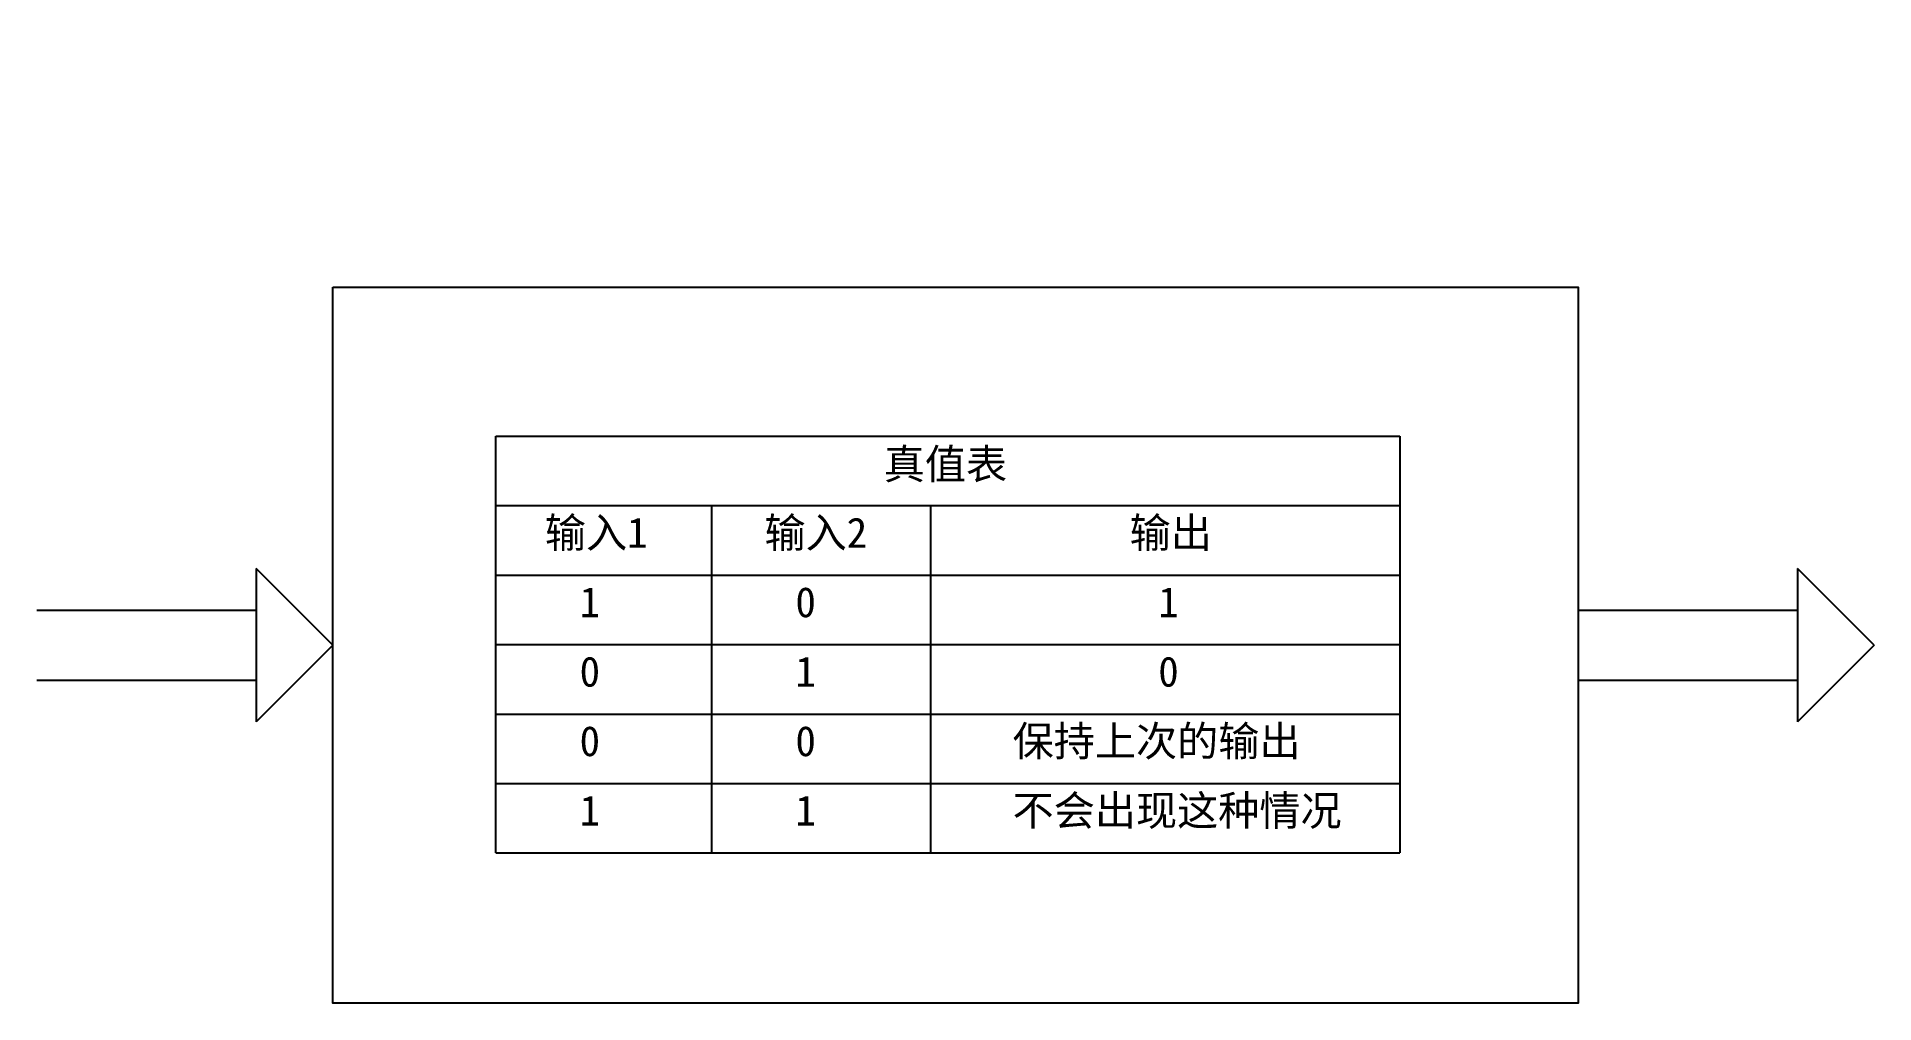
# Model space of a CAD drawing. Header units: inches. Extents: x -6 to 965, y -428 to -142.
# Drawn here: x 77.34 to 101.71, y -239.2 to -226.37 of the extents above; entities that cross this region are included whole.
import ezdxf

# ---------------------------------------------------------------- set-up
doc = ezdxf.new("R2010")
doc.units = ezdxf.units.IN
doc.header["$MEASUREMENT"] = 0
doc.styles.get("Standard").update_dxf_attribs({"font": 'arial.ttf'})

msp = doc.modelspace()

# ---------------------------------------------------------------- texts
at = {"color": 85, "true_color": 0x58ba48, "char_height": 0.4, "attachment_point": 1}
for s, insert in [('{\\fSimSun|b0|i0|c134|p2; 真值表}', (88.302, -231.844)), ('{\\fSimSun|b0|i0|c134|p2;输入1}', (84.079, -232.755)), ('{\\fSimSun|b0|i0|c134|p2;输入2}', (86.992, -232.755)), ('{\\fSimSun|b0|i0|c134|p2;输出}', (91.836, -232.755))]:
    msp.add_mtext_dynamic_manual_height_columns(s, width=3.83733, gutter_width=1, heights=[0], dxfattribs=dict(at, insert=insert))
at = {"char_height": 0.4, "attachment_point": 1}
for s, width, insert in [('{\\fSimSun|b0|i0|c134|p2;1}', 3.83733, (84.54, -233.677)), ('{\\fSimSun|b0|i0|c134|p2;0}', 3.83733, (87.403, -233.677)), ('{\\fSimSun|b0|i0|c134|p2;1}', 3.83733, (92.216, -233.677)), ('{\\fSimSun|b0|i0|c134|p2;0}', 3.83733, (84.54, -234.599)), ('{\\fSimSun|b0|i0|c134|p2;1}', 3.83733, (87.403, -234.599)), ('{\\fSimSun|b0|i0|c134|p2;0}', 3.83733, (92.216, -234.599)), ('{\\fSimSun|b0|i0|c134|p2;0}', 3.83733, (84.54, -235.521)), ('{\\fSimSun|b0|i0|c134|p2;0}', 3.83733, (87.403, -235.521)), ('{\\fSimSun|b0|i0|c134|p2;保持上次的输出}', 6.39635, (90.284, -235.521)), ('{\\fSimSun|b0|i0|c134|p2;不会出现这种情况}', 4.99139, (90.284, -236.443)), ('{\\fSimSun|b0|i0|c134|p2;1}', 3.83733, (84.54, -236.443)), ('{\\fSimSun|b0|i0|c134|p2;1}', 3.83733, (87.403, -236.443))]:
    msp.add_mtext_dynamic_manual_height_columns(s, width=width, gutter_width=1, heights=[0], dxfattribs=dict(at, insert=insert))

# ---------------------------------------------------------------- hatches: boundary and pattern name
h = msp.add_hatch()
h.set_pattern_fill('ANSI31', color=256)
h.set_pattern_definition([(45, (37.51867, -17.26569), (-0.08838835, 0.08838835), [])])
h.paths.add_polyline_path([(86.368, -226.411), (86.444, -226.411, 1)])
h.paths.add_polyline_path([(86.444, -226.411), (86.406, -226.411), (86.406, -226.449, 0.414214)])
h.paths.add_polyline_path([(86.406, -226.411), (86.368, -226.411, 0.414214), (86.406, -226.449)])
h.paths.add_polyline_path([(88.979, -226.411), (89.054, -226.411, 1)])
h.paths.add_polyline_path([(89.054, -226.411), (89.017, -226.411), (89.017, -226.449, 0.414214)])
h.paths.add_polyline_path([(89.017, -226.411), (88.979, -226.411, 0.414214), (89.017, -226.449)])

# ---------------------------------------------------------------- linework, layer by layer
for p, q in [((83.429, -237.206), (83.429, -231.673)), ((83.429, -231.673), (95.42, -231.673)), ((95.42, -231.673), (95.42, -237.206)), ((83.429, -232.595), (95.42, -232.595)), ((86.292, -232.595), (86.292, -237.206)), ((89.195, -232.595), (89.195, -237.206)), ((83.429, -233.517), (95.42, -233.517)), ((83.429, -234.44), (95.42, -234.44)), ((83.429, -235.362), (95.42, -235.362)), ((83.429, -236.284), (95.42, -236.284)), ((83.429, -237.206), (95.42, -237.206))]:
    msp.add_line(p, q)
at = {"color": 85, "true_color": 0x58ba48}
for p, q in [((81.267, -234.448), (80.251, -233.431)), ((80.251, -233.431), (80.251, -235.465)), ((101.714, -234.448), (100.697, -233.431)), ((100.697, -233.431), (100.697, -235.465)), ((77.339, -233.983), (80.251, -233.983)), ((97.786, -233.983), (100.697, -233.983)), ((81.267, -234.448), (80.251, -235.465)), ((101.714, -234.448), (100.697, -235.465)), ((77.339, -234.913), (80.251, -234.913)), ((97.786, -234.913), (100.697, -234.913))]:
    msp.add_line(p, q, dxfattribs=at)
msp.add_lwpolyline([(81.267, -229.695), (97.786, -229.695), (97.786, -239.201), (81.267, -239.201)], close=True)

msp.set_redraw_order([(e.dxf.handle, doc.entitydb.next_handle()) for e in msp.query("TEXT MTEXT ATTDEF DIMENSION ARC_DIMENSION")])  # texts and dimensions are drawn at this point

doc.saveas('drawing.dxf')
